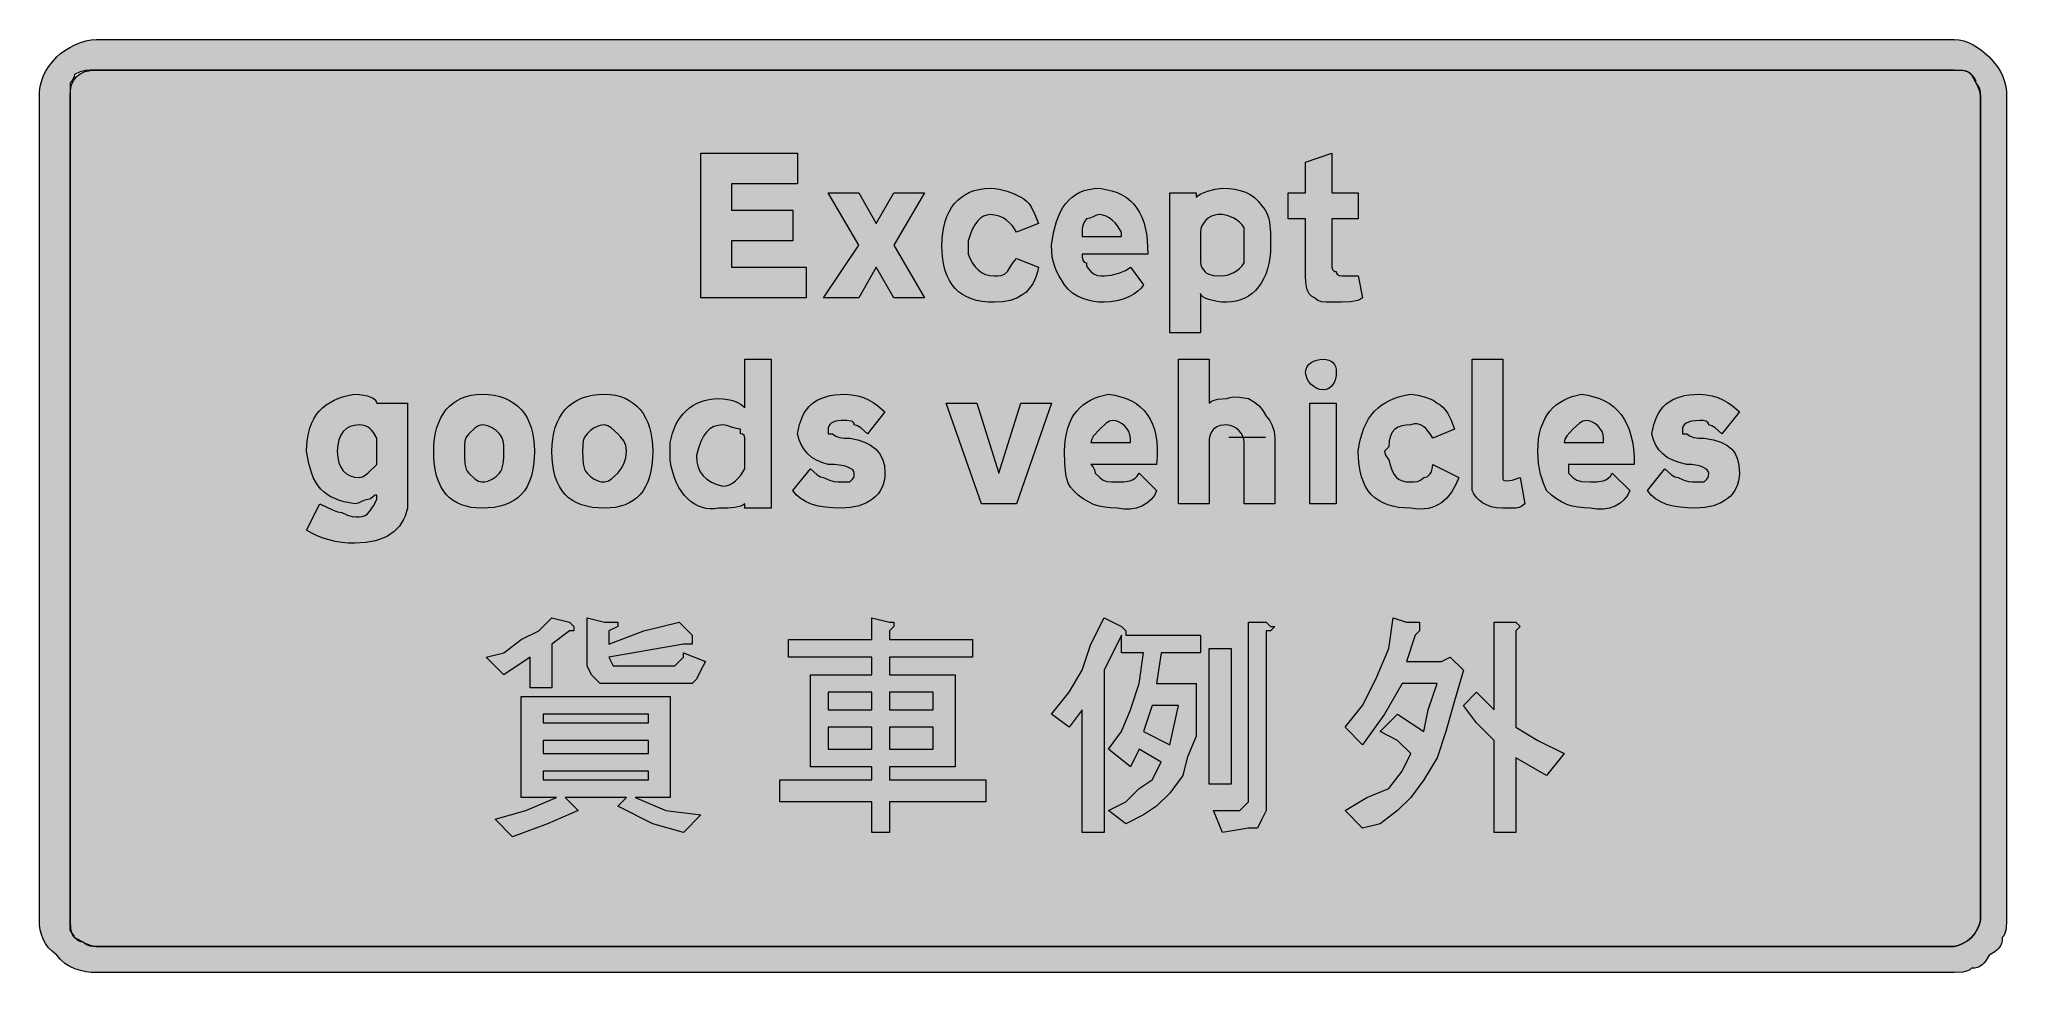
# Model space of a CAD drawing. Header units: metres. Extents: x 13 to 552, y 8 to 264.
import ezdxf

# ---------------------------------------------------------------- set-up
doc = ezdxf.new("R2010")
doc.units = ezdxf.units.M
for name, color, linetype, true_color in [('FILL_BLACK_000000', 7, 'Continuous', 0x000000), ('FILL_WHITE_FFFFFF', 7, 'Continuous', 0xffffff), ('STROKE_BLACK_000000', 7, 'Continuous', 0x000000)]:
    doc.layers.add(name, color=color, linetype=linetype, true_color=true_color)

msp = doc.modelspace()

# ---------------------------------------------------------------- hatches: boundary and pattern name
at = {"layer": 'FILL_BLACK_000000', "true_color": 0x000000}
h = msp.add_hatch(color=7, dxfattribs=at)
h.dxf.hatch_style = 1
h.paths.add_polyline_path([(540.55, 263.11), (541.86, 262.63), (543.12, 262.02), (544.33, 261.29), (545.46, 260.48), (547.47, 258.72), (548.71, 257.37), (549.74, 256.02), (550.57, 254.67), (551.22, 253.32), (551.7, 251.97), (552.03, 250.62), (552.21, 249.27), (552.27, 247.92), (552.27, 22.32), (552.12, 19.92), (551.76, 18.61), (551.47, 18.02), (551.07, 17.52), (551.01, 16.67), (550.85, 15.93), (550.56, 15.26), (550.17, 14.67), (549.66, 14.13), (549.05, 13.64), (547.47, 12.72), (546.55, 11.14), (546.06, 10.53), (545.52, 10.02), (544.93, 9.63), (544.26, 9.34), (543.52, 9.18), (542.67, 9.12), (542.17, 8.72), (541.58, 8.43), (540.27, 8.07), (537.87, 7.92), (29.07, 7.92), (27.67, 7.98), (26.2, 8.16), (24.7, 8.49), (23.22, 8.97), (21.79, 9.62), (20.46, 10.45), (19.28, 11.48), (18.27, 12.72), (17.03, 13.67), (16, 14.73), (15.17, 15.86), (14.52, 17.07), (14.04, 18.33), (13.71, 19.64), (13.53, 20.97), (13.47, 22.32), (13.47, 247.92), (13.53, 249.27), (13.71, 250.62), (14.04, 251.97), (14.52, 253.32), (15.17, 254.67), (16, 256.02), (17.03, 257.37), (18.27, 258.72), (19.28, 259.62), (20.46, 260.48), (21.79, 261.29), (23.22, 262.02), (24.7, 262.63), (26.2, 263.11), (27.67, 263.41), (29.07, 263.52), (537.87, 263.52), (539.22, 263.41), (540.55, 263.11)])
h.paths.add_polyline_path([(27.46, 255.1), (26.07, 254.97), (24.68, 254.61), (23.07, 253.92), (22.88, 253.04), (22.47, 252.27), (21.87, 251.52), (21.87, 247.92), (21.87, 22.32), (22.02, 19.92), (22.38, 18.61), (22.67, 18.02), (23.07, 17.52), (23.95, 16.83), (24.72, 16.47), (25.47, 16.32), (26.37, 15.63), (27.27, 15.27), (28.17, 15.14), (29.07, 15.12), (537.87, 15.12), (538.96, 15.33), (540.27, 15.87), (541.58, 16.64), (542.67, 17.52), (543.55, 18.61), (544.32, 19.92), (544.86, 21.23), (545.07, 22.32), (545.07, 247.92), (545.02, 248.77), (544.86, 249.53), (544.32, 250.92), (542.67, 253.92), (542.17, 254.32), (541.58, 254.61), (540.27, 254.97), (537.87, 255.12), (29.07, 255.12), (27.46, 255.1)], flags=16)
h = msp.add_hatch(color=7, dxfattribs=at)
h.dxf.hatch_style = 1
h.paths.add_polyline_path([(203.07, 201.12), (223.47, 201.12), (223.47, 192.72), (194.67, 192.72), (194.67, 232.32), (221.07, 232.32), (221.07, 223.92), (203.07, 223.92), (203.07, 216.72), (219.87, 216.72), (219.87, 208.32), (203.07, 208.32), (203.07, 201.12)])
h = msp.add_hatch(color=7, dxfattribs=at)
h.dxf.hatch_style = 1
h.paths.add_polyline_path([(374.67, 221.52), (374.67, 214.32), (367.47, 214.32), (367.47, 201.12), (367.62, 200.52), (367.98, 200.11), (368.27, 199.97), (368.67, 199.92), (368.72, 199.52), (368.88, 199.23), (369.42, 198.87), (370.19, 198.74), (371.07, 198.72), (372.27, 198.72), (374.67, 198.72), (375.87, 192.72), (375.31, 192.32), (374.56, 192.03), (372.57, 191.67), (370.13, 191.54), (367.47, 191.52), (365.88, 191.54), (364.62, 191.67), (363.59, 192.03), (362.67, 192.72), (361.88, 193.22), (361.28, 193.83), (360.86, 194.51), (360.57, 195.27), (360.31, 196.94), (360.27, 198.72), (360.27, 214.32), (355.47, 214.32), (355.47, 221.52), (360.27, 221.52), (360.27, 229.92), (367.47, 232.32), (367.47, 221.52), (374.67, 221.52)])
h = msp.add_hatch(color=7, dxfattribs=at)
h.dxf.hatch_style = 1
h.paths.add_polyline_path([(255.87, 221.52), (247.47, 207.12), (255.87, 192.72), (247.47, 192.72), (242.67, 201.12), (237.87, 192.72), (228.27, 192.72), (237.87, 207.12), (229.47, 221.52), (237.87, 221.52), (242.67, 213.12), (247.47, 221.52), (255.87, 221.52)])
h = msp.add_hatch(color=7, dxfattribs=at)
h.dxf.hatch_style = 1
h.paths.add_polyline_path([(275.17, 222.67), (276.36, 222.51), (278.52, 221.97), (280.45, 221.2), (282.27, 220.32), (283.12, 219.81), (283.86, 219.19), (284.53, 218.46), (285.12, 217.62), (286.15, 215.59), (287.07, 213.12), (281.07, 210.72), (280.56, 211.62), (279.95, 212.48), (279.21, 213.29), (278.37, 214.02), (277.41, 214.63), (276.35, 215.11), (275.16, 215.41), (273.87, 215.52), (272.97, 215.41), (272.09, 215.07), (271.23, 214.51), (270.42, 213.72), (269.66, 212.71), (268.98, 211.47), (268.37, 210.01), (267.87, 208.32), (267.87, 207.12), (267.87, 204.72), (268.38, 203.43), (269, 202.26), (269.73, 201.24), (270.57, 200.37), (271.53, 199.67), (272.6, 199.15), (273.78, 198.83), (275.07, 198.72), (275.97, 198.74), (276.87, 198.87), (277.77, 199.23), (278.67, 199.92), (279.42, 201.27), (280.19, 202.45), (281.07, 203.52), (287.07, 201.12), (286.8, 199.83), (286.46, 198.64), (286.03, 197.56), (285.53, 196.58), (284.96, 195.7), (284.33, 194.92), (283.63, 194.23), (282.87, 193.62), (281.19, 192.66), (279.31, 192.01), (277.26, 191.64), (275.07, 191.52), (273.33, 191.58), (271.7, 191.75), (270.18, 192.03), (268.77, 192.44), (267.48, 192.96), (266.3, 193.61), (265.23, 194.38), (264.27, 195.27), (263.43, 196.29), (262.7, 197.44), (262.08, 198.72), (261.57, 200.13), (261.18, 201.67), (260.9, 203.35), (260.73, 205.17), (260.67, 207.12), (260.73, 208.88), (260.89, 210.55), (261.17, 212.12), (261.55, 213.61), (262.04, 214.99), (262.63, 216.27), (263.33, 217.45), (264.12, 218.52), (265.01, 219.48), (266, 220.32), (267.09, 221.04), (268.26, 221.63), (269.53, 222.1), (270.89, 222.44), (272.34, 222.65), (273.87, 222.72), (275.17, 222.67)])
h = msp.add_hatch(color=7, dxfattribs=at)
h.dxf.hatch_style = 1
h.paths.add_polyline_path([(299.09, 203.84), (299.22, 203.07), (299.58, 202.53), (299.87, 202.37), (300.27, 202.32), (300.29, 201.61), (300.42, 201.12), (300.78, 200.63), (301.47, 199.92), (302.37, 199.23), (303.27, 198.87), (304.17, 198.74), (305.07, 198.72), (307.04, 198.93), (309.12, 199.47), (310.98, 200.24), (311.71, 200.67), (312.27, 201.12), (315.87, 196.32), (315.26, 195.42), (314.35, 194.56), (313.19, 193.75), (311.82, 193.02), (310.28, 192.41), (308.61, 191.93), (306.86, 191.63), (305.07, 191.52), (303.67, 191.58), (302.2, 191.76), (300.7, 192.09), (299.22, 192.57), (297.79, 193.22), (296.46, 194.05), (295.28, 195.08), (294.27, 196.32), (292.7, 198.85), (292.08, 200.05), (291.57, 201.27), (291.18, 202.54), (290.9, 203.91), (290.73, 205.43), (290.67, 207.12), (291.24, 210.55), (292.06, 213.61), (292.57, 214.99), (293.16, 216.27), (293.82, 217.45), (294.57, 218.52), (295.4, 219.48), (296.32, 220.32), (297.33, 221.04), (298.43, 221.63), (299.64, 222.1), (300.94, 222.44), (302.35, 222.65), (303.87, 222.72), (305.6, 222.44), (307.19, 222.04), (308.65, 221.54), (309.98, 220.92), (311.19, 220.19), (312.27, 219.34), (313.23, 218.39), (314.07, 217.32), (314.8, 216.14), (315.42, 214.84), (315.94, 213.44), (316.36, 211.92), (316.67, 210.29), (316.9, 208.54), (317.07, 204.72), (299.07, 204.72), (299.09, 203.84)])
h.paths.add_polyline_path([(309.87, 210.72), (308.76, 212.48), (308.08, 213.29), (307.32, 214.02), (306.51, 214.63), (305.65, 215.11), (304.77, 215.41), (303.87, 215.52), (302.97, 215.33), (302.07, 214.92), (301.17, 214.51), (300.27, 214.32), (299.58, 213.42), (299.22, 212.52), (299.09, 211.62), (299.07, 210.72), (299.07, 209.52), (309.87, 209.52), (309.87, 210.72)], flags=16)
h = msp.add_hatch(color=7, dxfattribs=at)
h.dxf.hatch_style = 1
h.paths.add_polyline_path([(350.45, 203.69), (350.18, 202.12), (349.81, 200.63), (349.34, 199.25), (348.77, 197.97), (348.11, 196.79), (347.37, 195.72), (346.54, 194.76), (345.63, 193.92), (344.64, 193.2), (343.58, 192.61), (342.45, 192.14), (341.25, 191.8), (339.99, 191.59), (338.67, 191.52), (337.33, 191.57), (336.03, 191.73), (333.72, 192.27), (332.8, 192.63), (332.09, 193.04), (331.63, 193.47), (331.47, 193.92), (331.47, 183.12), (323.07, 183.12), (323.07, 221.52), (330.27, 221.52), (330.27, 220.32), (330.83, 220.77), (331.56, 221.2), (333.42, 221.97), (335.5, 222.51), (337.47, 222.72), (339.21, 222.66), (340.85, 222.48), (342.36, 222.15), (343.77, 221.67), (345.06, 221.02), (346.25, 220.19), (347.31, 219.16), (348.27, 217.92), (349.06, 216.96), (349.66, 215.89), (350.08, 214.71), (350.37, 213.42), (350.63, 210.49), (350.67, 207.12), (350.61, 205.36), (350.45, 203.69)])
h.paths.add_polyline_path([(340.47, 199.62), (341.36, 200.13), (342.2, 200.74), (342.92, 201.48), (343.47, 202.32), (343.47, 203.52), (343.47, 204.72), (343.47, 210.72), (343.47, 211.92), (342.92, 212.76), (342.2, 213.49), (341.36, 214.11), (340.47, 214.62), (338.75, 215.29), (337.47, 215.52), (336.27, 215.52), (335.37, 215.41), (334.51, 215.11), (333.7, 214.63), (332.97, 214.02), (332.36, 213.29), (331.88, 212.48), (331.58, 211.62), (331.47, 210.72), (331.47, 203.52), (331.49, 202.62), (331.62, 201.72), (331.98, 200.82), (332.67, 199.92), (333.17, 199.52), (333.76, 199.23), (335.07, 198.87), (337.47, 198.72), (338.75, 198.94), (340.47, 199.62)], flags=16)
h = msp.add_hatch(color=7, dxfattribs=at)
h.dxf.hatch_style = 1
h.paths.add_polyline_path([(213.87, 175.92), (213.87, 135.12), (206.67, 135.12), (206.67, 136.32), (206.16, 135.92), (205.55, 135.63), (203.97, 135.27), (201.95, 135.14), (199.47, 135.12), (198.35, 134.97), (197.23, 134.95), (196.13, 135.07), (195.05, 135.33), (193.99, 135.72), (192.97, 136.24), (192, 136.89), (191.07, 137.67), (190.2, 138.58), (189.39, 139.61), (188.65, 140.76), (188, 142.04), (187.42, 143.43), (186.94, 144.95), (186.55, 146.58), (186.27, 148.32), (186.27, 149.52), (186.27, 151.92), (186.27, 153.12), (186.89, 155.7), (187.83, 158.03), (188.41, 159.09), (189.08, 160.08), (189.81, 160.99), (190.62, 161.82), (191.5, 162.56), (192.45, 163.22), (193.46, 163.79), (194.54, 164.26), (195.68, 164.63), (196.88, 164.9), (198.15, 165.06), (199.47, 165.12), (200.76, 165.08), (202.62, 164.82), (203.65, 164.53), (204.7, 164.11), (205.72, 163.51), (206.67, 162.72), (206.67, 175.92), (213.87, 175.92)])
h.paths.add_polyline_path([(206.67, 154.32), (206.62, 154.72), (206.48, 155.01), (206.07, 155.37), (205.47, 155.52), (205.47, 156.72), (204.38, 156.91), (203.07, 157.32), (201.76, 157.73), (200.67, 157.92), (199.38, 157.81), (198.2, 157.45), (197.13, 156.84), (196.17, 155.97), (195.33, 154.81), (194.6, 153.36), (193.98, 151.6), (193.47, 149.52), (193.58, 147.83), (193.92, 146.35), (194.48, 145.07), (195.27, 143.97), (196.28, 143.04), (197.52, 142.26), (198.98, 141.63), (200.67, 141.12), (201.57, 141.23), (202.45, 141.53), (203.31, 142.01), (204.12, 142.62), (204.88, 143.35), (205.56, 144.16), (206.67, 145.92), (206.67, 151.92), (206.67, 154.32)], flags=16)
h = msp.add_hatch(color=7, dxfattribs=at)
h.dxf.hatch_style = 1
h.paths.add_polyline_path([(343.36, 154.02), (343.06, 154.88), (342.58, 155.69), (341.97, 156.42), (341.24, 157.03), (340.43, 157.51), (339.57, 157.81), (338.67, 157.92), (337.77, 157.9), (336.87, 157.77), (335.97, 157.41), (335.07, 156.72), (334.38, 155.82), (334.02, 154.92), (333.89, 154.02), (333.87, 153.12), (333.87, 136.32), (325.47, 136.32), (325.47, 175.92), (333.87, 175.92), (333.87, 163.92), (334.37, 164.32), (334.96, 164.61), (336.27, 164.97), (338.67, 165.12), (339.57, 165.46), (340.45, 165.63), (342.12, 165.57), (344.67, 165.12), (346.26, 164.2), (347.52, 163.17), (348.55, 161.91), (349.47, 160.32), (350.35, 159.21), (351.12, 157.77), (351.66, 156.1), (351.87, 154.32), (351.87, 136.32), (343.47, 136.32), (343.47, 153.12), (343.36, 154.02)])
h = msp.add_hatch(color=7, dxfattribs=at)
h.dxf.hatch_style = 1
h.paths.add_polyline_path([(368.61, 171.42), (368.45, 170.56), (368.16, 169.75), (367.77, 169.02), (367.26, 168.41), (366.65, 167.93), (365.91, 167.63), (365.07, 167.52), (364.17, 167.63), (363.31, 167.93), (362.5, 168.41), (361.77, 169.02), (361.16, 169.75), (360.68, 170.56), (360.38, 171.42), (360.27, 172.32), (360.38, 173.16), (360.68, 173.89), (361.16, 174.51), (361.77, 175.02), (362.5, 175.41), (363.31, 175.69), (364.17, 175.86), (365.07, 175.92), (365.91, 175.86), (366.65, 175.69), (367.26, 175.41), (367.77, 175.02), (368.16, 174.51), (368.45, 173.89), (368.61, 173.16), (368.67, 172.32), (368.61, 171.42)])
h = msp.add_hatch(color=7, dxfattribs=at)
h.dxf.hatch_style = 1
h.paths.add_polyline_path([(414.27, 144.72), (414.27, 143.52), (414.33, 143.13), (414.51, 142.84), (414.84, 142.68), (415.32, 142.62), (416.8, 142.84), (419.07, 143.52), (420.27, 136.32), (419.52, 135.72), (418.75, 135.31), (417.87, 135.12), (414.27, 135.12), (412.58, 135.23), (411.1, 135.53), (409.82, 136.01), (408.72, 136.62), (407.79, 137.35), (407.01, 138.16), (406.38, 139.02), (405.87, 139.92), (405.87, 141.12), (405.87, 142.32), (405.87, 175.92), (414.27, 175.92), (414.27, 144.72)])
h = msp.add_hatch(color=7, dxfattribs=at)
h.dxf.hatch_style = 1
h.paths.add_polyline_path([(113.22, 132.01), (112.7, 131.09), (112.09, 130.23), (111.4, 129.45), (110.63, 128.72), (109.77, 128.07), (108.83, 127.49), (107.8, 126.98), (105.5, 126.18), (102.85, 125.69), (99.87, 125.52), (98.07, 125.58), (96.29, 125.74), (94.53, 126.03), (92.82, 126.42), (91.16, 126.93), (89.58, 127.54), (88.07, 128.28), (86.67, 129.12), (90.27, 136.32), (93.72, 134.67), (95.16, 134.13), (96.27, 133.92), (97.86, 133.23), (99.12, 132.87), (100.15, 132.74), (101.07, 132.72), (101.92, 132.83), (102.66, 133.13), (103.33, 133.61), (103.92, 134.22), (104.95, 135.76), (105.87, 137.52), (105.87, 138.72), (105.47, 138.67), (105.16, 138.53), (104.67, 138.12), (104.18, 137.71), (103.87, 137.57), (103.47, 137.52), (102.57, 137.33), (101.67, 136.92), (100.77, 136.51), (99.87, 136.32), (96.94, 136.89), (95.64, 137.27), (94.43, 137.73), (93.33, 138.26), (92.32, 138.87), (91.4, 139.57), (90.57, 140.37), (89.82, 141.26), (89.16, 142.26), (88.57, 143.37), (88.06, 144.59), (87.24, 147.39), (86.67, 150.72), (86.73, 152.46), (86.89, 154.1), (87.17, 155.62), (87.55, 157.04), (88.04, 158.35), (88.63, 159.56), (89.33, 160.66), (90.12, 161.67), (91.01, 162.58), (92, 163.39), (93.09, 164.1), (94.26, 164.73), (95.53, 165.26), (96.89, 165.7), (98.34, 166.05), (99.87, 166.32), (101.16, 166.27), (102.33, 166.11), (103.35, 165.88), (104.22, 165.57), (104.92, 165.21), (105.44, 164.8), (105.76, 164.37), (105.87, 163.92), (114.27, 163.92), (114.27, 135.12), (113.65, 132.98), (113.22, 132.01)])
h.paths.add_polyline_path([(104.46, 156.51), (103.92, 157.02), (103.33, 157.41), (102.66, 157.69), (101.92, 157.86), (101.07, 157.92), (99.78, 157.81), (98.61, 157.47), (97.59, 156.91), (96.72, 156.12), (96.02, 155.11), (95.5, 153.87), (95.18, 152.41), (95.07, 150.72), (95.18, 149.03), (95.5, 147.57), (96.02, 146.33), (96.72, 145.32), (97.59, 144.53), (98.61, 143.97), (99.78, 143.63), (101.07, 143.52), (101.95, 143.71), (102.72, 144.12), (103.47, 144.72), (105.87, 147.12), (105.87, 154.32), (104.95, 155.89), (104.46, 156.51)], flags=16)
h = msp.add_hatch(color=7, dxfattribs=at)
h.dxf.hatch_style = 1
h.paths.add_polyline_path([(148.85, 146.95), (148.56, 145.27), (148.17, 143.73), (147.66, 142.32), (147.05, 141.04), (146.31, 139.89), (145.47, 138.87), (144.51, 137.98), (143.45, 137.21), (142.26, 136.56), (140.97, 136.04), (139.56, 135.63), (138.05, 135.35), (136.41, 135.18), (134.67, 135.12), (133.14, 135.18), (131.69, 135.35), (130.33, 135.63), (129.06, 136.04), (127.89, 136.56), (126.8, 137.21), (125.81, 137.98), (124.92, 138.87), (124.13, 139.89), (123.43, 141.04), (122.84, 142.32), (122.35, 143.73), (121.97, 145.27), (121.69, 146.95), (121.53, 148.77), (121.47, 150.72), (121.53, 152.48), (121.69, 154.15), (121.97, 155.72), (122.35, 157.21), (122.84, 158.59), (123.43, 159.87), (124.13, 161.05), (124.92, 162.12), (125.81, 163.08), (126.8, 163.92), (127.89, 164.64), (129.06, 165.23), (130.33, 165.7), (131.69, 166.04), (133.14, 166.25), (134.67, 166.32), (136.41, 166.25), (138.05, 166.04), (139.56, 165.7), (140.97, 165.23), (142.26, 164.64), (143.45, 163.92), (144.51, 163.08), (145.47, 162.12), (146.31, 161.05), (147.05, 159.87), (147.66, 158.59), (148.17, 157.21), (148.56, 155.72), (148.85, 154.15), (149.01, 152.48), (149.07, 150.72), (149.01, 148.77), (148.85, 146.95)])
h.paths.add_polyline_path([(140.52, 153.57), (140.16, 154.6), (139.47, 155.52), (138.55, 156.4), (137.52, 157.17), (136.26, 157.71), (135.52, 157.87), (134.67, 157.92), (133.77, 157.71), (132.87, 157.17), (131.07, 155.52), (130.38, 154.6), (130.02, 153.57), (129.89, 152.31), (129.87, 150.72), (129.89, 148.94), (130.02, 147.27), (130.38, 145.83), (130.67, 145.22), (131.07, 144.72), (132.87, 143.07), (133.77, 142.53), (134.67, 142.32), (135.52, 142.37), (136.26, 142.53), (137.52, 143.07), (138.55, 143.84), (139.47, 144.72), (139.87, 145.22), (140.16, 145.83), (140.52, 147.27), (140.65, 148.94), (140.67, 150.72), (140.65, 152.31), (140.52, 153.57)], flags=16)
h = msp.add_hatch(color=7, dxfattribs=at)
h.dxf.hatch_style = 1
h.paths.add_polyline_path([(181.25, 146.95), (180.97, 145.27), (180.59, 143.73), (180.1, 142.32), (179.51, 141.04), (178.81, 139.89), (178.02, 138.87), (177.13, 137.98), (176.14, 137.21), (175.05, 136.56), (173.88, 136.04), (172.61, 135.63), (171.25, 135.35), (169.8, 135.18), (168.27, 135.12), (166.53, 135.18), (164.9, 135.35), (163.38, 135.63), (161.97, 136.04), (160.68, 136.56), (159.5, 137.21), (158.43, 137.98), (157.47, 138.87), (156.63, 139.89), (155.89, 141.04), (155.28, 142.32), (154.77, 143.73), (154.38, 145.27), (154.09, 146.95), (153.93, 148.77), (153.87, 150.72), (153.93, 152.48), (154.09, 154.15), (154.38, 155.72), (154.77, 157.21), (155.28, 158.59), (155.89, 159.87), (156.63, 161.05), (157.47, 162.12), (158.43, 163.08), (159.5, 163.92), (160.68, 164.64), (161.97, 165.23), (163.38, 165.7), (164.9, 166.04), (166.53, 166.25), (168.27, 166.32), (169.8, 166.25), (171.25, 166.04), (172.61, 165.7), (173.88, 165.23), (175.05, 164.64), (176.14, 163.92), (177.13, 163.08), (178.02, 162.12), (178.81, 161.05), (179.51, 159.87), (180.1, 158.59), (180.59, 157.21), (180.97, 155.72), (181.25, 154.15), (181.41, 152.48), (181.47, 150.72), (181.41, 148.77), (181.25, 146.95)])
h.paths.add_polyline_path([(174.06, 152.31), (173.52, 153.57), (172.75, 154.6), (171.87, 155.52), (170.07, 157.17), (169.17, 157.71), (168.27, 157.92), (167.42, 157.87), (166.68, 157.71), (165.42, 157.17), (164.39, 156.4), (163.47, 155.52), (162.78, 154.6), (162.42, 153.57), (162.29, 152.31), (162.27, 150.72), (162.29, 148.94), (162.42, 147.27), (162.78, 145.83), (163.07, 145.22), (163.47, 144.72), (164.39, 143.84), (165.42, 143.07), (166.68, 142.53), (167.42, 142.37), (168.27, 142.32), (169.17, 142.53), (170.07, 143.07), (171.87, 144.72), (172.75, 145.83), (173.52, 147.27), (174.06, 148.94), (174.27, 150.72), (174.22, 151.57), (174.06, 152.31)], flags=16)
h = msp.add_hatch(color=7, dxfattribs=at)
h.dxf.hatch_style = 1
h.paths.add_polyline_path([(245.01, 143.62), (244.85, 142.58), (244.58, 141.61), (244.21, 140.69), (243.74, 139.83), (243.17, 139.05), (242.51, 138.32), (241.77, 137.67), (240.94, 137.09), (240.03, 136.58), (237.98, 135.78), (235.65, 135.29), (233.07, 135.12), (230.88, 135.18), (228.81, 135.36), (226.89, 135.69), (225.12, 136.17), (223.52, 136.82), (222.1, 137.65), (220.88, 138.68), (219.87, 139.92), (224.67, 145.92), (226.47, 144.27), (227.37, 143.73), (228.27, 143.52), (229.86, 142.83), (231.12, 142.47), (232.15, 142.34), (233.07, 142.32), (235.47, 142.32), (236.16, 143.03), (236.52, 143.52), (236.65, 144.01), (236.67, 144.72), (236.56, 145.17), (236.22, 145.6), (235.66, 146.01), (234.87, 146.37), (233.86, 146.68), (232.62, 146.91), (231.16, 147.07), (229.47, 147.12), (227.78, 147.63), (226.3, 148.26), (225.02, 149.04), (223.92, 149.97), (222.99, 151.07), (222.21, 152.35), (221.58, 153.83), (221.07, 155.52), (221.64, 158.05), (222.46, 160.24), (222.97, 161.22), (223.56, 162.1), (224.22, 162.9), (224.97, 163.62), (225.8, 164.25), (226.72, 164.8), (227.73, 165.27), (228.83, 165.64), (230.04, 165.94), (231.34, 166.15), (234.27, 166.32), (236.01, 166.21), (237.65, 165.91), (239.16, 165.43), (240.57, 164.82), (241.86, 164.09), (243.05, 163.28), (245.07, 161.52), (240.27, 155.52), (238.47, 157.17), (237.57, 157.71), (236.67, 157.92), (236.61, 158.32), (236.45, 158.61), (236.16, 158.83), (235.77, 158.97), (234.65, 159.1), (233.07, 159.12), (232.23, 159.07), (231.5, 158.91), (230.88, 158.68), (230.37, 158.37), (229.98, 158.01), (229.7, 157.6), (229.53, 157.17), (229.47, 156.72), (229.47, 155.52), (230.67, 155.52), (231.59, 154.83), (232.62, 154.47), (233.88, 154.34), (235.47, 154.32), (237.61, 153.81), (239.5, 153.16), (241.14, 152.34), (242.52, 151.32), (243.61, 150.08), (244.41, 148.58), (244.9, 146.81), (245.07, 144.72), (245.01, 143.62)])
h = msp.add_hatch(color=7, dxfattribs=at)
h.dxf.hatch_style = 1
h.paths.add_polyline_path([(261.87, 163.92), (270.27, 163.92), (276.27, 144.72), (282.27, 163.92), (290.67, 163.92), (281.07, 136.32), (276.27, 136.32), (271.47, 136.32), (261.87, 163.92)])
h = msp.add_hatch(color=7, dxfattribs=at)
h.dxf.hatch_style = 1
h.paths.add_polyline_path([(302.07, 146.37), (302.48, 145.6), (302.67, 144.72), (303.87, 143.52), (304.79, 142.83), (305.82, 142.47), (307.08, 142.34), (308.67, 142.32), (310.45, 142.36), (312.12, 142.62), (312.88, 142.91), (313.56, 143.33), (314.17, 143.93), (314.67, 144.72), (319.47, 139.92), (318.86, 138.63), (317.95, 137.48), (316.79, 136.5), (315.42, 135.72), (313.88, 135.16), (312.21, 134.86), (310.46, 134.83), (308.67, 135.12), (306.92, 135.18), (305.28, 135.36), (303.71, 135.69), (302.22, 136.17), (300.78, 136.82), (299.39, 137.65), (298.02, 138.68), (296.67, 139.92), (295.88, 140.88), (295.28, 141.94), (294.86, 143.13), (294.57, 144.42), (294.31, 147.34), (294.27, 150.72), (294.33, 152.46), (294.49, 154.1), (294.76, 155.62), (295.13, 157.04), (295.6, 158.35), (296.17, 159.56), (296.83, 160.66), (297.57, 161.67), (298.4, 162.58), (299.31, 163.39), (300.3, 164.1), (301.36, 164.73), (302.49, 165.26), (303.69, 165.7), (306.27, 166.32), (308.01, 166.04), (309.64, 165.64), (311.16, 165.13), (312.55, 164.5), (313.83, 163.75), (314.98, 162.88), (316.01, 161.89), (316.92, 160.77), (317.7, 159.53), (318.35, 158.15), (318.87, 156.65), (319.26, 155.01), (319.52, 153.25), (319.64, 151.34), (319.62, 149.3), (319.47, 147.12), (301.47, 147.12), (302.07, 146.37)])
h.paths.add_polyline_path([(312.27, 154.32), (312.16, 155.22), (311.86, 156.08), (311.38, 156.89), (310.77, 157.62), (310.04, 158.23), (309.23, 158.71), (308.37, 159.01), (307.47, 159.12), (306.57, 158.91), (305.67, 158.37), (303.87, 156.72), (302.22, 154.92), (301.68, 154.02), (301.47, 153.12), (312.27, 153.12), (312.27, 154.32)], flags=16)
h = msp.add_hatch(color=7, dxfattribs=at)
h.dxf.hatch_style = 1
h.paths.add_polyline_path([(361.47, 136.32), (361.47, 163.92), (368.67, 163.92), (368.67, 136.32), (361.47, 136.32)])
h = msp.add_hatch(color=7, dxfattribs=at)
h.dxf.hatch_style = 1
h.paths.add_polyline_path([(391.04, 166.11), (393.12, 165.57), (394.98, 164.8), (395.71, 164.37), (396.27, 163.92), (397.12, 163.41), (397.86, 162.79), (398.53, 162.06), (399.12, 161.22), (400.15, 159.19), (401.07, 156.72), (395.07, 154.32), (394.57, 155.21), (393.96, 156.06), (393.28, 156.83), (392.52, 157.47), (391.71, 157.94), (390.85, 158.2), (389.97, 158.21), (389.07, 157.92), (387.78, 157.86), (386.61, 157.66), (385.59, 157.29), (384.72, 156.72), (384.02, 155.93), (383.5, 154.88), (383.18, 153.56), (383.07, 151.92), (381.87, 150.72), (382.06, 149.84), (382.47, 149.07), (383.07, 148.32), (383.52, 146.68), (384.01, 145.36), (384.55, 144.31), (385.17, 143.52), (385.91, 142.95), (386.78, 142.58), (387.83, 142.38), (389.07, 142.32), (389.97, 142.34), (390.87, 142.47), (391.77, 142.83), (392.67, 143.52), (393.12, 143.58), (393.55, 143.74), (393.96, 144.03), (394.32, 144.42), (394.63, 144.93), (394.86, 145.54), (395.02, 146.28), (395.07, 147.12), (402.27, 143.52), (401.31, 141.39), (400.21, 139.51), (398.94, 137.91), (397.47, 136.62), (396.65, 136.1), (395.78, 135.67), (394.84, 135.33), (393.83, 135.08), (392.76, 134.94), (391.61, 134.89), (390.38, 134.95), (389.07, 135.12), (387.33, 135.18), (385.7, 135.35), (384.18, 135.63), (382.77, 136.04), (381.48, 136.56), (380.3, 137.21), (379.23, 137.98), (378.27, 138.87), (377.43, 139.89), (376.7, 141.04), (376.08, 142.32), (375.57, 143.73), (375.18, 145.27), (374.9, 146.95), (374.73, 148.77), (374.67, 150.72), (374.94, 152.46), (375.29, 154.1), (375.72, 155.62), (376.25, 157.04), (376.85, 158.35), (377.54, 159.56), (378.31, 160.66), (379.17, 161.67), (380.11, 162.58), (381.14, 163.39), (382.25, 164.1), (383.45, 164.73), (384.72, 165.26), (386.09, 165.7), (387.54, 166.05), (389.07, 166.32), (391.04, 166.11)])
h = msp.add_hatch(color=7, dxfattribs=at)
h.dxf.hatch_style = 1
h.paths.add_polyline_path([(432.27, 144.72), (433.47, 143.52), (433.97, 143.12), (434.56, 142.83), (435.87, 142.47), (438.27, 142.32), (440.05, 142.36), (441.72, 142.62), (442.48, 142.91), (443.16, 143.33), (443.77, 143.93), (444.27, 144.72), (449.07, 139.92), (448.46, 138.63), (447.55, 137.48), (446.39, 136.5), (445.02, 135.72), (443.48, 135.16), (441.81, 134.86), (440.06, 134.83), (438.27, 135.12), (436.52, 135.18), (434.88, 135.36), (433.31, 135.69), (431.82, 136.17), (430.38, 136.82), (428.99, 137.65), (427.62, 138.68), (426.27, 139.92), (425.39, 141.94), (424.62, 144.42), (424.08, 147.34), (423.92, 148.98), (423.87, 150.72), (423.93, 152.46), (424.09, 154.1), (424.36, 155.62), (424.73, 157.04), (425.2, 158.35), (425.77, 159.56), (426.43, 160.66), (427.17, 161.67), (428, 162.58), (428.91, 163.39), (429.9, 164.1), (430.96, 164.73), (432.09, 165.26), (433.29, 165.7), (435.87, 166.32), (437.61, 166.04), (439.25, 165.64), (440.76, 165.13), (442.17, 164.5), (443.46, 163.75), (444.65, 162.88), (445.71, 161.89), (446.67, 160.77), (447.51, 159.53), (448.25, 158.15), (448.86, 156.65), (449.37, 155.01), (449.76, 153.25), (450.05, 151.34), (450.21, 149.3), (450.27, 147.12), (432.27, 147.12), (432.27, 144.72)])
h.paths.add_polyline_path([(441.87, 154.32), (441.76, 155.22), (441.46, 156.08), (440.98, 156.89), (440.37, 157.62), (439.64, 158.23), (438.83, 158.71), (437.97, 159.01), (437.07, 159.12), (436.17, 158.91), (435.27, 158.37), (433.47, 156.72), (431.82, 154.92), (431.28, 154.02), (431.07, 153.12), (441.87, 153.12), (441.87, 154.32)], flags=16)
h = msp.add_hatch(color=7, dxfattribs=at)
h.dxf.hatch_style = 1
h.paths.add_polyline_path([(479.01, 143.62), (478.85, 142.58), (478.58, 141.61), (478.21, 140.69), (477.74, 139.83), (477.17, 139.05), (476.51, 138.32), (475.77, 137.67), (474.94, 137.09), (474.03, 136.58), (471.98, 135.78), (469.65, 135.29), (467.07, 135.12), (464.88, 135.18), (462.81, 135.36), (460.89, 135.69), (459.12, 136.17), (457.52, 136.82), (456.1, 137.65), (454.88, 138.68), (453.87, 139.92), (458.67, 145.92), (460.47, 144.27), (461.37, 143.73), (462.27, 143.52), (463.86, 142.83), (465.12, 142.47), (466.15, 142.34), (467.07, 142.32), (469.47, 142.32), (470.16, 143.03), (470.52, 143.52), (470.65, 144.01), (470.67, 144.72), (470.56, 145.17), (470.24, 145.6), (469.72, 146.01), (469.02, 146.37), (468.15, 146.68), (467.13, 146.91), (465.96, 147.07), (464.67, 147.12), (462.58, 147.63), (460.81, 148.26), (459.31, 149.04), (458.07, 149.97), (457.05, 151.07), (456.23, 152.35), (455.58, 153.83), (455.07, 155.52), (455.64, 158.05), (456.46, 160.24), (456.97, 161.22), (457.56, 162.1), (458.22, 162.9), (458.97, 163.62), (459.8, 164.25), (460.72, 164.8), (461.73, 165.27), (462.83, 165.64), (464.04, 165.94), (465.34, 166.15), (468.27, 166.32), (470.01, 166.21), (471.65, 165.91), (473.16, 165.43), (474.57, 164.82), (475.86, 164.09), (477.05, 163.28), (479.07, 161.52), (474.27, 155.52), (472.47, 157.17), (471.57, 157.71), (470.67, 157.92), (470.62, 158.32), (470.46, 158.61), (469.92, 158.97), (469.15, 159.1), (468.27, 159.12), (467.03, 159.07), (466, 158.91), (465.17, 158.68), (464.52, 158.37), (464.04, 158.01), (463.71, 157.6), (463.53, 157.17), (463.47, 156.72), (463.47, 155.52), (464.67, 155.52), (465.59, 154.83), (466.62, 154.47), (467.88, 154.34), (469.47, 154.32), (471.95, 153.81), (474.01, 153.16), (475.67, 152.34), (476.97, 151.32), (477.49, 150.73), (477.93, 150.08), (478.58, 148.58), (478.95, 146.81), (479.07, 144.72), (479.01, 143.62)])
h = msp.add_hatch(color=7, dxfattribs=at)
h.dxf.hatch_style = 1
h.paths.add_polyline_path([(140.67, 95.52), (145.47, 99.12), (150.27, 101.52), (153.87, 105.12), (158.67, 103.92), (159.87, 102.72), (159.87, 101.52), (158.67, 101.52), (153.87, 97.92), (153.87, 85.92), (147.87, 85.92), (147.87, 94.32), (140.67, 89.52), (135.87, 94.32), (140.67, 95.52)])
h = msp.add_hatch(color=7, dxfattribs=at)
h.dxf.hatch_style = 1
h.paths.add_polyline_path([(168.27, 103.92), (170.67, 103.92), (171.87, 103.92), (171.87, 102.72), (169.47, 101.52), (169.47, 97.92), (179.07, 101.52), (188.67, 103.92), (191.07, 101.52), (192.27, 100.32), (192.27, 99.12), (192.27, 97.92), (189.87, 97.92), (169.47, 94.32), (170.67, 91.92), (173.07, 91.92), (185.07, 91.92), (187.47, 91.92), (188.67, 93.12), (189.87, 94.32), (189.87, 95.52), (195.87, 93.12), (194.67, 90.72), (193.47, 88.32), (192.27, 87.12), (189.87, 87.12), (170.67, 87.12), (167.07, 87.12), (165.87, 88.32), (164.67, 89.52), (163.47, 91.92), (163.47, 105.12), (168.27, 103.92)])
h = msp.add_hatch(color=7, dxfattribs=at)
h.dxf.hatch_style = 1
h.paths.add_polyline_path([(247.47, 102.72), (246.27, 101.52), (246.27, 99.12), (269.07, 99.12), (269.07, 94.32), (246.27, 94.32), (246.27, 89.52), (264.27, 89.52), (264.27, 64.32), (246.27, 64.32), (246.27, 60.72), (272.67, 60.72), (272.67, 54.72), (246.27, 54.72), (246.27, 46.32), (241.47, 46.32), (241.47, 54.72), (216.27, 54.72), (216.27, 60.72), (241.47, 60.72), (241.47, 64.32), (224.67, 64.32), (224.67, 89.52), (241.47, 89.52), (241.47, 94.32), (218.67, 94.32), (218.67, 99.12), (241.47, 99.12), (241.47, 105.12), (246.27, 103.92), (247.47, 103.92), (247.47, 102.72)])
h.paths.add_polyline_path([(241.47, 79.92), (241.47, 84.72), (229.47, 84.72), (229.47, 79.92), (241.47, 79.92)], flags=16)
h.paths.add_polyline_path([(229.47, 69.12), (241.47, 69.12), (241.47, 75.12), (229.47, 75.12), (229.47, 69.12)], flags=16)
h.paths.add_polyline_path([(246.27, 84.72), (246.27, 79.92), (258.27, 79.92), (258.27, 84.72), (246.27, 84.72)], flags=16)
h.paths.add_polyline_path([(258.27, 75.12), (246.27, 75.12), (246.27, 69.12), (258.27, 69.12), (258.27, 75.12)], flags=16)
h = msp.add_hatch(color=7, dxfattribs=at)
h.dxf.hatch_style = 1
h.paths.add_polyline_path([(299.07, 90.72), (301.47, 97.92), (305.07, 105.12), (309.87, 102.72), (311.07, 101.52), (311.07, 100.32), (331.47, 100.32), (331.47, 95.52), (320.67, 95.52), (319.47, 87.12), (330.27, 87.12), (330.27, 79.92), (330.27, 72.72), (327.87, 66.72), (326.67, 61.92), (323.07, 57.12), (319.47, 53.52), (315.87, 51.12), (311.07, 48.72), (306.27, 52.32), (311.07, 54.72), (314.67, 58.32), (318.27, 60.72), (320.67, 65.52), (314.67, 69.12), (312.27, 64.32), (306.27, 69.12), (309.87, 73.92), (312.27, 79.92), (314.67, 87.12), (315.87, 95.52), (309.87, 95.52), (309.87, 100.32), (305.07, 90.72), (305.07, 46.32), (299.07, 46.32), (299.07, 79.92), (295.47, 75.12), (290.67, 78.72), (295.47, 84.72), (299.07, 90.72)])
h.paths.add_polyline_path([(323.07, 70.32), (325.47, 81.12), (318.27, 81.12), (315.87, 73.92), (323.07, 70.32)], flags=16)
h = msp.add_hatch(color=7, dxfattribs=at)
h.dxf.hatch_style = 1
h.paths.add_polyline_path([(349.47, 103.92), (350.67, 102.72), (351.87, 102.72), (350.67, 101.52), (349.47, 101.52), (349.47, 54.72), (349.47, 52.32), (348.27, 49.92), (347.07, 47.52), (344.67, 47.52), (337.47, 46.32), (335.07, 52.32), (341.07, 52.32), (342.27, 52.32), (343.47, 53.52), (344.67, 54.72), (344.67, 57.12), (344.67, 103.92), (349.47, 103.92)])
h = msp.add_hatch(color=7, dxfattribs=at)
h.dxf.hatch_style = 1
h.paths.add_polyline_path([(391.47, 103.92), (391.47, 102.72), (391.47, 101.52), (390.27, 100.32), (387.87, 93.12), (397.47, 93.12), (399.87, 94.32), (403.47, 90.72), (401.07, 82.32), (398.67, 73.92), (396.27, 66.72), (392.67, 60.72), (389.07, 55.92), (385.47, 52.32), (380.67, 48.72), (375.87, 47.52), (371.07, 52.32), (377.07, 55.92), (383.07, 58.32), (386.67, 63.12), (389.07, 67.92), (385.47, 71.52), (380.67, 73.92), (385.47, 78.72), (392.67, 73.92), (393.87, 79.92), (396.27, 87.12), (386.67, 87.12), (381.87, 78.72), (375.87, 70.32), (371.07, 75.12), (375.87, 81.12), (379.47, 88.32), (383.07, 96.72), (384.27, 105.12), (387.87, 103.92), (391.47, 103.92)])
h = msp.add_hatch(color=7, dxfattribs=at)
h.dxf.hatch_style = 1
h.paths.add_polyline_path([(417.87, 103.92), (419.07, 102.72), (417.87, 101.52), (417.87, 75.12), (423.87, 71.52), (431.07, 67.92), (426.27, 61.92), (417.87, 66.72), (417.87, 46.32), (411.87, 46.32), (411.87, 71.52), (407.07, 76.32), (403.47, 81.12), (407.07, 84.72), (411.87, 79.92), (411.87, 103.92), (415.47, 103.92), (417.87, 103.92)])
h = msp.add_hatch(color=7, dxfattribs=at)
h.dxf.hatch_style = 1
h.paths.add_polyline_path([(339.87, 96.72), (339.87, 95.52), (339.87, 94.32), (339.87, 59.52), (333.87, 59.52), (333.87, 96.72), (339.87, 96.72)])
h = msp.add_hatch(color=7, dxfattribs=at)
h.dxf.hatch_style = 1
h.paths.add_polyline_path([(185.07, 52.32), (194.67, 51.12), (189.87, 46.32), (181.47, 48.72), (171.87, 53.52), (174.27, 55.92), (157.47, 55.92), (161.07, 52.32), (152.67, 48.72), (143.07, 45.12), (138.27, 49.92), (146.67, 52.32), (155.07, 55.92), (145.47, 55.92), (145.47, 83.52), (186.27, 83.52), (186.27, 55.92), (176.67, 55.92), (185.07, 52.32)])
h.paths.add_polyline_path([(151.47, 76.32), (180.27, 76.32), (180.27, 78.72), (151.47, 78.72), (151.47, 76.32)], flags=16)
h.paths.add_polyline_path([(151.47, 63.12), (151.47, 60.72), (180.27, 60.72), (180.27, 63.12), (151.47, 63.12)], flags=16)
h.paths.add_polyline_path([(180.27, 71.52), (151.47, 71.52), (151.47, 67.92), (180.27, 67.92), (180.27, 71.52)], flags=16)
at = {"layer": 'FILL_WHITE_FFFFFF', "true_color": 0xffffff}
h = msp.add_hatch(color=7, dxfattribs=at)
h.dxf.hatch_style = 1
h.paths.add_polyline_path([(537.87, 255.12), (540.27, 255.12), (541.15, 254.93), (541.92, 254.52), (542.67, 253.92), (543.36, 253.04), (543.72, 252.27), (543.87, 251.52), (544.56, 250.62), (544.92, 249.72), (545.05, 248.82), (545.07, 247.92), (545.07, 22.32), (544.86, 21.23), (544.32, 19.92), (543.55, 18.61), (542.67, 17.52), (541.58, 16.64), (540.27, 15.87), (538.96, 15.33), (537.87, 15.12), (29.07, 15.12), (28.22, 15.17), (27.46, 15.33), (26.07, 15.87), (23.07, 17.52), (23.02, 17.92), (22.88, 18.23), (22.47, 18.72), (22.06, 19.21), (21.92, 19.52), (21.87, 19.92), (21.87, 22.32), (21.87, 247.92), (21.98, 249.61), (22.32, 251.07), (22.88, 252.31), (23.67, 253.32), (24.68, 254.11), (25.92, 254.67), (27.38, 255.01), (29.07, 255.12), (537.87, 255.12)])

# ---------------------------------------------------------------- linework, layer by layer
at = {"layer": 'FILL_BLACK_000000', "lineweight": 0, "true_color": 0x000000}
for points in [[(540.55, 263.11), (541.86, 262.63), (543.12, 262.02), (544.33, 261.29), (545.46, 260.48), (547.47, 258.72), (548.71, 257.37), (549.74, 256.02), (550.57, 254.67), (551.22, 253.32), (551.7, 251.97), (552.03, 250.62), (552.21, 249.27), (552.27, 247.92), (552.27, 22.32), (552.12, 19.92), (551.76, 18.61), (551.47, 18.02), (551.07, 17.52), (551.01, 16.67), (550.85, 15.93), (550.56, 15.26), (550.17, 14.67), (549.66, 14.13), (549.05, 13.64), (547.47, 12.72), (546.55, 11.14), (546.06, 10.53), (545.52, 10.02), (544.93, 9.63), (544.26, 9.34), (543.52, 9.18), (542.67, 9.12), (542.17, 8.72), (541.58, 8.43), (540.27, 8.07), (537.87, 7.92), (29.07, 7.92), (27.67, 7.98), (26.2, 8.16), (24.7, 8.49), (23.22, 8.97), (21.79, 9.62), (20.46, 10.45), (19.28, 11.48), (18.27, 12.72), (17.03, 13.67), (16, 14.73), (15.17, 15.86), (14.52, 17.07), (14.04, 18.33), (13.71, 19.64), (13.53, 20.97), (13.47, 22.32), (13.47, 247.92), (13.53, 249.27), (13.71, 250.62), (14.04, 251.97), (14.52, 253.32), (15.17, 254.67), (16, 256.02), (17.03, 257.37), (18.27, 258.72), (19.28, 259.62), (20.46, 260.48), (21.79, 261.29), (23.22, 262.02), (24.7, 262.63), (26.2, 263.11), (27.67, 263.41), (29.07, 263.52), (537.87, 263.52), (539.22, 263.41)], [(27.46, 255.1), (26.07, 254.97), (24.68, 254.61), (23.07, 253.92), (22.88, 253.04), (22.47, 252.27), (21.87, 251.52), (21.87, 247.92), (21.87, 22.32), (22.02, 19.92), (22.38, 18.61), (22.67, 18.02), (23.07, 17.52), (23.95, 16.83), (24.72, 16.47), (25.47, 16.32), (26.37, 15.63), (27.27, 15.27), (28.17, 15.14), (29.07, 15.12), (537.87, 15.12), (538.96, 15.33), (540.27, 15.87), (541.58, 16.64), (542.67, 17.52), (543.55, 18.61), (544.32, 19.92), (544.86, 21.23), (545.07, 22.32), (545.07, 247.92), (545.02, 248.77), (544.86, 249.53), (544.32, 250.92), (542.67, 253.92), (542.17, 254.32), (541.58, 254.61), (540.27, 254.97), (537.87, 255.12), (29.07, 255.12)], [(203.07, 201.12), (223.47, 201.12), (223.47, 192.72), (194.67, 192.72), (194.67, 232.32), (221.07, 232.32), (221.07, 223.92), (203.07, 223.92), (203.07, 216.72), (219.87, 216.72), (219.87, 208.32), (203.07, 208.32)], [(374.67, 221.52), (374.67, 214.32), (367.47, 214.32), (367.47, 201.12), (367.62, 200.52), (367.98, 200.11), (368.27, 199.97), (368.67, 199.92), (368.72, 199.52), (368.88, 199.23), (369.42, 198.87), (370.19, 198.74), (371.07, 198.72), (372.27, 198.72), (374.67, 198.72), (375.87, 192.72), (375.31, 192.32), (374.56, 192.03), (372.57, 191.67), (370.13, 191.54), (367.47, 191.52), (365.88, 191.54), (364.62, 191.67), (363.59, 192.03), (362.67, 192.72), (361.88, 193.22), (361.28, 193.83), (360.86, 194.51), (360.57, 195.27), (360.31, 196.94), (360.27, 198.72), (360.27, 214.32), (355.47, 214.32), (355.47, 221.52), (360.27, 221.52), (360.27, 229.92), (367.47, 232.32), (367.47, 221.52)], [(255.87, 221.52), (247.47, 207.12), (255.87, 192.72), (247.47, 192.72), (242.67, 201.12), (237.87, 192.72), (228.27, 192.72), (237.87, 207.12), (229.47, 221.52), (237.87, 221.52), (242.67, 213.12), (247.47, 221.52)], [(275.17, 222.67), (276.36, 222.51), (278.52, 221.97), (280.45, 221.2), (282.27, 220.32), (283.12, 219.81), (283.86, 219.19), (284.53, 218.46), (285.12, 217.62), (286.15, 215.59), (287.07, 213.12), (281.07, 210.72), (280.56, 211.62), (279.95, 212.48), (279.21, 213.29), (278.37, 214.02), (277.41, 214.63), (276.35, 215.11), (275.16, 215.41), (273.87, 215.52), (272.97, 215.41), (272.09, 215.07), (271.23, 214.51), (270.42, 213.72), (269.66, 212.71), (268.98, 211.47), (268.37, 210.01), (267.87, 208.32), (267.87, 207.12), (267.87, 204.72), (268.38, 203.43), (269, 202.26), (269.73, 201.24), (270.57, 200.37), (271.53, 199.67), (272.6, 199.15), (273.78, 198.83), (275.07, 198.72), (275.97, 198.74), (276.87, 198.87), (277.77, 199.23), (278.67, 199.92), (279.42, 201.27), (280.19, 202.45), (281.07, 203.52), (287.07, 201.12), (286.8, 199.83), (286.46, 198.64), (286.03, 197.56), (285.53, 196.58), (284.96, 195.7), (284.33, 194.92), (283.63, 194.23), (282.87, 193.62), (281.19, 192.66), (279.31, 192.01), (277.26, 191.64), (275.07, 191.52), (273.33, 191.58), (271.7, 191.75), (270.18, 192.03), (268.77, 192.44), (267.48, 192.96), (266.3, 193.61), (265.23, 194.38), (264.27, 195.27), (263.43, 196.29), (262.7, 197.44), (262.08, 198.72), (261.57, 200.13), (261.18, 201.67), (260.9, 203.35), (260.73, 205.17), (260.67, 207.12), (260.73, 208.88), (260.89, 210.55), (261.17, 212.12), (261.55, 213.61), (262.04, 214.99), (262.63, 216.27), (263.33, 217.45), (264.12, 218.52), (265.01, 219.48), (266, 220.32), (267.09, 221.04), (268.26, 221.63), (269.53, 222.1), (270.89, 222.44), (272.34, 222.65), (273.87, 222.72)], [(299.09, 203.84), (299.22, 203.07), (299.58, 202.53), (299.87, 202.37), (300.27, 202.32), (300.29, 201.61), (300.42, 201.12), (300.78, 200.63), (301.47, 199.92), (302.37, 199.23), (303.27, 198.87), (304.17, 198.74), (305.07, 198.72), (307.04, 198.93), (309.12, 199.47), (310.98, 200.24), (311.71, 200.67), (312.27, 201.12), (315.87, 196.32), (315.26, 195.42), (314.35, 194.56), (313.19, 193.75), (311.82, 193.02), (310.28, 192.41), (308.61, 191.93), (306.86, 191.63), (305.07, 191.52), (303.67, 191.58), (302.2, 191.76), (300.7, 192.09), (299.22, 192.57), (297.79, 193.22), (296.46, 194.05), (295.28, 195.08), (294.27, 196.32), (292.7, 198.85), (292.08, 200.05), (291.57, 201.27), (291.18, 202.54), (290.9, 203.91), (290.73, 205.43), (290.67, 207.12), (291.24, 210.55), (292.06, 213.61), (292.57, 214.99), (293.16, 216.27), (293.82, 217.45), (294.57, 218.52), (295.4, 219.48), (296.32, 220.32), (297.33, 221.04), (298.43, 221.63), (299.64, 222.1), (300.94, 222.44), (302.35, 222.65), (303.87, 222.72), (305.6, 222.44), (307.19, 222.04), (308.65, 221.54), (309.98, 220.92), (311.19, 220.19), (312.27, 219.34), (313.23, 218.39), (314.07, 217.32), (314.8, 216.14), (315.42, 214.84), (315.94, 213.44), (316.36, 211.92), (316.67, 210.29), (316.9, 208.54), (317.07, 204.72), (299.07, 204.72)], [(350.45, 203.69), (350.18, 202.12), (349.81, 200.63), (349.34, 199.25), (348.77, 197.97), (348.11, 196.79), (347.37, 195.72), (346.54, 194.76), (345.63, 193.92), (344.64, 193.2), (343.58, 192.61), (342.45, 192.14), (341.25, 191.8), (339.99, 191.59), (338.67, 191.52), (337.33, 191.57), (336.03, 191.73), (333.72, 192.27), (332.8, 192.63), (332.09, 193.04), (331.63, 193.47), (331.47, 193.92), (331.47, 183.12), (323.07, 183.12), (323.07, 221.52), (330.27, 221.52), (330.27, 220.32), (330.83, 220.77), (331.56, 221.2), (333.42, 221.97), (335.5, 222.51), (337.47, 222.72), (339.21, 222.66), (340.85, 222.48), (342.36, 222.15), (343.77, 221.67), (345.06, 221.02), (346.25, 220.19), (347.31, 219.16), (348.27, 217.92), (349.06, 216.96), (349.66, 215.89), (350.08, 214.71), (350.37, 213.42), (350.63, 210.49), (350.67, 207.12), (350.61, 205.36)], [(309.87, 210.72), (308.76, 212.48), (308.08, 213.29), (307.32, 214.02), (306.51, 214.63), (305.65, 215.11), (304.77, 215.41), (303.87, 215.52), (302.97, 215.33), (302.07, 214.92), (301.17, 214.51), (300.27, 214.32), (299.58, 213.42), (299.22, 212.52), (299.09, 211.62), (299.07, 210.72), (299.07, 209.52), (309.87, 209.52)], [(340.47, 199.62), (341.36, 200.13), (342.2, 200.74), (342.92, 201.48), (343.47, 202.32), (343.47, 203.52), (343.47, 204.72), (343.47, 210.72), (343.47, 211.92), (342.92, 212.76), (342.2, 213.49), (341.36, 214.11), (340.47, 214.62), (338.75, 215.29), (337.47, 215.52), (336.27, 215.52), (335.37, 215.41), (334.51, 215.11), (333.7, 214.63), (332.97, 214.02), (332.36, 213.29), (331.88, 212.48), (331.58, 211.62), (331.47, 210.72), (331.47, 203.52), (331.49, 202.62), (331.62, 201.72), (331.98, 200.82), (332.67, 199.92), (333.17, 199.52), (333.76, 199.23), (335.07, 198.87), (337.47, 198.72), (338.75, 198.94)], [(213.87, 175.92), (213.87, 135.12), (206.67, 135.12), (206.67, 136.32), (206.16, 135.92), (205.55, 135.63), (203.97, 135.27), (201.95, 135.14), (199.47, 135.12), (198.35, 134.97), (197.23, 134.95), (196.13, 135.07), (195.05, 135.33), (193.99, 135.72), (192.97, 136.24), (192, 136.89), (191.07, 137.67), (190.2, 138.58), (189.39, 139.61), (188.65, 140.76), (188, 142.04), (187.42, 143.43), (186.94, 144.95), (186.55, 146.58), (186.27, 148.32), (186.27, 149.52), (186.27, 151.92), (186.27, 153.12), (186.89, 155.7), (187.83, 158.03), (188.41, 159.09), (189.08, 160.08), (189.81, 160.99), (190.62, 161.82), (191.5, 162.56), (192.45, 163.22), (193.46, 163.79), (194.54, 164.26), (195.68, 164.63), (196.88, 164.9), (198.15, 165.06), (199.47, 165.12), (200.76, 165.08), (202.62, 164.82), (203.65, 164.53), (204.7, 164.11), (205.72, 163.51), (206.67, 162.72), (206.67, 175.92)], [(343.36, 154.02), (343.06, 154.88), (342.58, 155.69), (341.97, 156.42), (341.24, 157.03), (340.43, 157.51), (339.57, 157.81), (338.67, 157.92), (337.77, 157.9), (336.87, 157.77), (335.97, 157.41), (335.07, 156.72), (334.38, 155.82), (334.02, 154.92), (333.89, 154.02), (333.87, 153.12), (333.87, 136.32), (325.47, 136.32), (325.47, 175.92), (333.87, 175.92), (333.87, 163.92), (334.37, 164.32), (334.96, 164.61), (336.27, 164.97), (338.67, 165.12), (339.57, 165.46), (340.45, 165.63), (342.12, 165.57), (344.67, 165.12), (346.26, 164.2), (347.52, 163.17), (348.55, 161.91), (349.47, 160.32), (350.35, 159.21), (351.12, 157.77), (351.66, 156.1), (351.87, 154.32), (351.87, 136.32), (343.47, 136.32), (343.47, 153.12)], [(368.61, 171.42), (368.45, 170.56), (368.16, 169.75), (367.77, 169.02), (367.26, 168.41), (366.65, 167.93), (365.91, 167.63), (365.07, 167.52), (364.17, 167.63), (363.31, 167.93), (362.5, 168.41), (361.77, 169.02), (361.16, 169.75), (360.68, 170.56), (360.38, 171.42), (360.27, 172.32), (360.38, 173.16), (360.68, 173.89), (361.16, 174.51), (361.77, 175.02), (362.5, 175.41), (363.31, 175.69), (364.17, 175.86), (365.07, 175.92), (365.91, 175.86), (366.65, 175.69), (367.26, 175.41), (367.77, 175.02), (368.16, 174.51), (368.45, 173.89), (368.61, 173.16), (368.67, 172.32)], [(414.27, 144.72), (414.27, 143.52), (414.33, 143.13), (414.51, 142.84), (414.84, 142.68), (415.32, 142.62), (416.8, 142.84), (419.07, 143.52), (420.27, 136.32), (419.52, 135.72), (418.75, 135.31), (417.87, 135.12), (414.27, 135.12), (412.58, 135.23), (411.1, 135.53), (409.82, 136.01), (408.72, 136.62), (407.79, 137.35), (407.01, 138.16), (406.38, 139.02), (405.87, 139.92), (405.87, 141.12), (405.87, 142.32), (405.87, 175.92), (414.27, 175.92)], [(113.22, 132.01), (112.7, 131.09), (112.09, 130.23), (111.4, 129.45), (110.63, 128.72), (109.77, 128.07), (108.83, 127.49), (107.8, 126.98), (105.5, 126.18), (102.85, 125.69), (99.87, 125.52), (98.07, 125.58), (96.29, 125.74), (94.53, 126.03), (92.82, 126.42), (91.16, 126.93), (89.58, 127.54), (88.07, 128.28), (86.67, 129.12), (90.27, 136.32), (93.72, 134.67), (95.16, 134.13), (96.27, 133.92), (97.86, 133.23), (99.12, 132.87), (100.15, 132.74), (101.07, 132.72), (101.92, 132.83), (102.66, 133.13), (103.33, 133.61), (103.92, 134.22), (104.95, 135.76), (105.87, 137.52), (105.87, 138.72), (105.47, 138.67), (105.16, 138.53), (104.67, 138.12), (104.18, 137.71), (103.87, 137.57), (103.47, 137.52), (102.57, 137.33), (101.67, 136.92), (100.77, 136.51), (99.87, 136.32), (96.94, 136.89), (95.64, 137.27), (94.43, 137.73), (93.33, 138.26), (92.32, 138.87), (91.4, 139.57), (90.57, 140.37), (89.82, 141.26), (89.16, 142.26), (88.57, 143.37), (88.06, 144.59), (87.24, 147.39), (86.67, 150.72), (86.73, 152.46), (86.89, 154.1), (87.17, 155.62), (87.55, 157.04), (88.04, 158.35), (88.63, 159.56), (89.33, 160.66), (90.12, 161.67), (91.01, 162.58), (92, 163.39), (93.09, 164.1), (94.26, 164.73), (95.53, 165.26), (96.89, 165.7), (98.34, 166.05), (99.87, 166.32), (101.16, 166.27), (102.33, 166.11), (103.35, 165.88), (104.22, 165.57), (104.92, 165.21), (105.44, 164.8), (105.76, 164.37), (105.87, 163.92), (114.27, 163.92), (114.27, 135.12), (113.65, 132.98)], [(148.85, 146.95), (148.56, 145.27), (148.17, 143.73), (147.66, 142.32), (147.05, 141.04), (146.31, 139.89), (145.47, 138.87), (144.51, 137.98), (143.45, 137.21), (142.26, 136.56), (140.97, 136.04), (139.56, 135.63), (138.05, 135.35), (136.41, 135.18), (134.67, 135.12), (133.14, 135.18), (131.69, 135.35), (130.33, 135.63), (129.06, 136.04), (127.89, 136.56), (126.8, 137.21), (125.81, 137.98), (124.92, 138.87), (124.13, 139.89), (123.43, 141.04), (122.84, 142.32), (122.35, 143.73), (121.97, 145.27), (121.69, 146.95), (121.53, 148.77), (121.47, 150.72), (121.53, 152.48), (121.69, 154.15), (121.97, 155.72), (122.35, 157.21), (122.84, 158.59), (123.43, 159.87), (124.13, 161.05), (124.92, 162.12), (125.81, 163.08), (126.8, 163.92), (127.89, 164.64), (129.06, 165.23), (130.33, 165.7), (131.69, 166.04), (133.14, 166.25), (134.67, 166.32), (136.41, 166.25), (138.05, 166.04), (139.56, 165.7), (140.97, 165.23), (142.26, 164.64), (143.45, 163.92), (144.51, 163.08), (145.47, 162.12), (146.31, 161.05), (147.05, 159.87), (147.66, 158.59), (148.17, 157.21), (148.56, 155.72), (148.85, 154.15), (149.01, 152.48), (149.07, 150.72), (149.01, 148.77)], [(181.25, 146.95), (180.97, 145.27), (180.59, 143.73), (180.1, 142.32), (179.51, 141.04), (178.81, 139.89), (178.02, 138.87), (177.13, 137.98), (176.14, 137.21), (175.05, 136.56), (173.88, 136.04), (172.61, 135.63), (171.25, 135.35), (169.8, 135.18), (168.27, 135.12), (166.53, 135.18), (164.9, 135.35), (163.38, 135.63), (161.97, 136.04), (160.68, 136.56), (159.5, 137.21), (158.43, 137.98), (157.47, 138.87), (156.63, 139.89), (155.89, 141.04), (155.28, 142.32), (154.77, 143.73), (154.38, 145.27), (154.09, 146.95), (153.93, 148.77), (153.87, 150.72), (153.93, 152.48), (154.09, 154.15), (154.38, 155.72), (154.77, 157.21), (155.28, 158.59), (155.89, 159.87), (156.63, 161.05), (157.47, 162.12), (158.43, 163.08), (159.5, 163.92), (160.68, 164.64), (161.97, 165.23), (163.38, 165.7), (164.9, 166.04), (166.53, 166.25), (168.27, 166.32), (169.8, 166.25), (171.25, 166.04), (172.61, 165.7), (173.88, 165.23), (175.05, 164.64), (176.14, 163.92), (177.13, 163.08), (178.02, 162.12), (178.81, 161.05), (179.51, 159.87), (180.1, 158.59), (180.59, 157.21), (180.97, 155.72), (181.25, 154.15), (181.41, 152.48), (181.47, 150.72), (181.41, 148.77)], [(245.01, 143.62), (244.85, 142.58), (244.58, 141.61), (244.21, 140.69), (243.74, 139.83), (243.17, 139.05), (242.51, 138.32), (241.77, 137.67), (240.94, 137.09), (240.03, 136.58), (237.98, 135.78), (235.65, 135.29), (233.07, 135.12), (230.88, 135.18), (228.81, 135.36), (226.89, 135.69), (225.12, 136.17), (223.52, 136.82), (222.1, 137.65), (220.88, 138.68), (219.87, 139.92), (224.67, 145.92), (226.47, 144.27), (227.37, 143.73), (228.27, 143.52), (229.86, 142.83), (231.12, 142.47), (232.15, 142.34), (233.07, 142.32), (235.47, 142.32), (236.16, 143.03), (236.52, 143.52), (236.65, 144.01), (236.67, 144.72), (236.56, 145.17), (236.22, 145.6), (235.66, 146.01), (234.87, 146.37), (233.86, 146.68), (232.62, 146.91), (231.16, 147.07), (229.47, 147.12), (227.78, 147.63), (226.3, 148.26), (225.02, 149.04), (223.92, 149.97), (222.99, 151.07), (222.21, 152.35), (221.58, 153.83), (221.07, 155.52), (221.64, 158.05), (222.46, 160.24), (222.97, 161.22), (223.56, 162.1), (224.22, 162.9), (224.97, 163.62), (225.8, 164.25), (226.72, 164.8), (227.73, 165.27), (228.83, 165.64), (230.04, 165.94), (231.34, 166.15), (234.27, 166.32), (236.01, 166.21), (237.65, 165.91), (239.16, 165.43), (240.57, 164.82), (241.86, 164.09), (243.05, 163.28), (245.07, 161.52), (240.27, 155.52), (238.47, 157.17), (237.57, 157.71), (236.67, 157.92), (236.61, 158.32), (236.45, 158.61), (236.16, 158.83), (235.77, 158.97), (234.65, 159.1), (233.07, 159.12), (232.23, 159.07), (231.5, 158.91), (230.88, 158.68), (230.37, 158.37), (229.98, 158.01), (229.7, 157.6), (229.53, 157.17), (229.47, 156.72), (229.47, 155.52), (230.67, 155.52), (231.59, 154.83), (232.62, 154.47), (233.88, 154.34), (235.47, 154.32), (237.61, 153.81), (239.5, 153.16), (241.14, 152.34), (242.52, 151.32), (243.61, 150.08), (244.41, 148.58), (244.9, 146.81), (245.07, 144.72)], [(261.87, 163.92), (270.27, 163.92), (276.27, 144.72), (282.27, 163.92), (290.67, 163.92), (281.07, 136.32), (276.27, 136.32), (271.47, 136.32)], [(302.07, 146.37), (302.48, 145.6), (302.67, 144.72), (303.87, 143.52), (304.79, 142.83), (305.82, 142.47), (307.08, 142.34), (308.67, 142.32), (310.45, 142.36), (312.12, 142.62), (312.88, 142.91), (313.56, 143.33), (314.17, 143.93), (314.67, 144.72), (319.47, 139.92), (318.86, 138.63), (317.95, 137.48), (316.79, 136.5), (315.42, 135.72), (313.88, 135.16), (312.21, 134.86), (310.46, 134.83), (308.67, 135.12), (306.92, 135.18), (305.28, 135.36), (303.71, 135.69), (302.22, 136.17), (300.78, 136.82), (299.39, 137.65), (298.02, 138.68), (296.67, 139.92), (295.88, 140.88), (295.28, 141.94), (294.86, 143.13), (294.57, 144.42), (294.31, 147.34), (294.27, 150.72), (294.33, 152.46), (294.49, 154.1), (294.76, 155.62), (295.13, 157.04), (295.6, 158.35), (296.17, 159.56), (296.83, 160.66), (297.57, 161.67), (298.4, 162.58), (299.31, 163.39), (300.3, 164.1), (301.36, 164.73), (302.49, 165.26), (303.69, 165.7), (306.27, 166.32), (308.01, 166.04), (309.64, 165.64), (311.16, 165.13), (312.55, 164.5), (313.83, 163.75), (314.98, 162.88), (316.01, 161.89), (316.92, 160.77), (317.7, 159.53), (318.35, 158.15), (318.87, 156.65), (319.26, 155.01), (319.52, 153.25), (319.64, 151.34), (319.62, 149.3), (319.47, 147.12), (301.47, 147.12)], [(361.47, 136.32), (361.47, 163.92), (368.67, 163.92), (368.67, 136.32)], [(391.04, 166.11), (393.12, 165.57), (394.98, 164.8), (395.71, 164.37), (396.27, 163.92), (397.12, 163.41), (397.86, 162.79), (398.53, 162.06), (399.12, 161.22), (400.15, 159.19), (401.07, 156.72), (395.07, 154.32), (394.57, 155.21), (393.96, 156.06), (393.28, 156.83), (392.52, 157.47), (391.71, 157.94), (390.85, 158.2), (389.97, 158.21), (389.07, 157.92), (387.78, 157.86), (386.61, 157.66), (385.59, 157.29), (384.72, 156.72), (384.02, 155.93), (383.5, 154.88), (383.18, 153.56), (383.07, 151.92), (381.87, 150.72), (382.06, 149.84), (382.47, 149.07), (383.07, 148.32), (383.52, 146.68), (384.01, 145.36), (384.55, 144.31), (385.17, 143.52), (385.91, 142.95), (386.78, 142.58), (387.83, 142.38), (389.07, 142.32), (389.97, 142.34), (390.87, 142.47), (391.77, 142.83), (392.67, 143.52), (393.12, 143.58), (393.55, 143.74), (393.96, 144.03), (394.32, 144.42), (394.63, 144.93), (394.86, 145.54), (395.02, 146.28), (395.07, 147.12), (402.27, 143.52), (401.31, 141.39), (400.21, 139.51), (398.94, 137.91), (397.47, 136.62), (396.65, 136.1), (395.78, 135.67), (394.84, 135.33), (393.83, 135.08), (392.76, 134.94), (391.61, 134.89), (390.38, 134.95), (389.07, 135.12), (387.33, 135.18), (385.7, 135.35), (384.18, 135.63), (382.77, 136.04), (381.48, 136.56), (380.3, 137.21), (379.23, 137.98), (378.27, 138.87), (377.43, 139.89), (376.7, 141.04), (376.08, 142.32), (375.57, 143.73), (375.18, 145.27), (374.9, 146.95), (374.73, 148.77), (374.67, 150.72), (374.94, 152.46), (375.29, 154.1), (375.72, 155.62), (376.25, 157.04), (376.85, 158.35), (377.54, 159.56), (378.31, 160.66), (379.17, 161.67), (380.11, 162.58), (381.14, 163.39), (382.25, 164.1), (383.45, 164.73), (384.72, 165.26), (386.09, 165.7), (387.54, 166.05), (389.07, 166.32)], [(432.27, 144.72), (433.47, 143.52), (433.97, 143.12), (434.56, 142.83), (435.87, 142.47), (438.27, 142.32), (440.05, 142.36), (441.72, 142.62), (442.48, 142.91), (443.16, 143.33), (443.77, 143.93), (444.27, 144.72), (449.07, 139.92), (448.46, 138.63), (447.55, 137.48), (446.39, 136.5), (445.02, 135.72), (443.48, 135.16), (441.81, 134.86), (440.06, 134.83), (438.27, 135.12), (436.52, 135.18), (434.88, 135.36), (433.31, 135.69), (431.82, 136.17), (430.38, 136.82), (428.99, 137.65), (427.62, 138.68), (426.27, 139.92), (425.39, 141.94), (424.62, 144.42), (424.08, 147.34), (423.92, 148.98), (423.87, 150.72), (423.93, 152.46), (424.09, 154.1), (424.36, 155.62), (424.73, 157.04), (425.2, 158.35), (425.77, 159.56), (426.43, 160.66), (427.17, 161.67), (428, 162.58), (428.91, 163.39), (429.9, 164.1), (430.96, 164.73), (432.09, 165.26), (433.29, 165.7), (435.87, 166.32), (437.61, 166.04), (439.25, 165.64), (440.76, 165.13), (442.17, 164.5), (443.46, 163.75), (444.65, 162.88), (445.71, 161.89), (446.67, 160.77), (447.51, 159.53), (448.25, 158.15), (448.86, 156.65), (449.37, 155.01), (449.76, 153.25), (450.05, 151.34), (450.21, 149.3), (450.27, 147.12), (432.27, 147.12)], [(479.01, 143.62), (478.85, 142.58), (478.58, 141.61), (478.21, 140.69), (477.74, 139.83), (477.17, 139.05), (476.51, 138.32), (475.77, 137.67), (474.94, 137.09), (474.03, 136.58), (471.98, 135.78), (469.65, 135.29), (467.07, 135.12), (464.88, 135.18), (462.81, 135.36), (460.89, 135.69), (459.12, 136.17), (457.52, 136.82), (456.1, 137.65), (454.88, 138.68), (453.87, 139.92), (458.67, 145.92), (460.47, 144.27), (461.37, 143.73), (462.27, 143.52), (463.86, 142.83), (465.12, 142.47), (466.15, 142.34), (467.07, 142.32), (469.47, 142.32), (470.16, 143.03), (470.52, 143.52), (470.65, 144.01), (470.67, 144.72), (470.56, 145.17), (470.24, 145.6), (469.72, 146.01), (469.02, 146.37), (468.15, 146.68), (467.13, 146.91), (465.96, 147.07), (464.67, 147.12), (462.58, 147.63), (460.81, 148.26), (459.31, 149.04), (458.07, 149.97), (457.05, 151.07), (456.23, 152.35), (455.58, 153.83), (455.07, 155.52), (455.64, 158.05), (456.46, 160.24), (456.97, 161.22), (457.56, 162.1), (458.22, 162.9), (458.97, 163.62), (459.8, 164.25), (460.72, 164.8), (461.73, 165.27), (462.83, 165.64), (464.04, 165.94), (465.34, 166.15), (468.27, 166.32), (470.01, 166.21), (471.65, 165.91), (473.16, 165.43), (474.57, 164.82), (475.86, 164.09), (477.05, 163.28), (479.07, 161.52), (474.27, 155.52), (472.47, 157.17), (471.57, 157.71), (470.67, 157.92), (470.62, 158.32), (470.46, 158.61), (469.92, 158.97), (469.15, 159.1), (468.27, 159.12), (467.03, 159.07), (466, 158.91), (465.17, 158.68), (464.52, 158.37), (464.04, 158.01), (463.71, 157.6), (463.53, 157.17), (463.47, 156.72), (463.47, 155.52), (464.67, 155.52), (465.59, 154.83), (466.62, 154.47), (467.88, 154.34), (469.47, 154.32), (471.95, 153.81), (474.01, 153.16), (475.67, 152.34), (476.97, 151.32), (477.49, 150.73), (477.93, 150.08), (478.58, 148.58), (478.95, 146.81), (479.07, 144.72)], [(104.46, 156.51), (103.92, 157.02), (103.33, 157.41), (102.66, 157.69), (101.92, 157.86), (101.07, 157.92), (99.78, 157.81), (98.61, 157.47), (97.59, 156.91), (96.72, 156.12), (96.02, 155.11), (95.5, 153.87), (95.18, 152.41), (95.07, 150.72), (95.18, 149.03), (95.5, 147.57), (96.02, 146.33), (96.72, 145.32), (97.59, 144.53), (98.61, 143.97), (99.78, 143.63), (101.07, 143.52), (101.95, 143.71), (102.72, 144.12), (103.47, 144.72), (105.87, 147.12), (105.87, 154.32), (104.95, 155.89)], [(140.52, 153.57), (140.16, 154.6), (139.47, 155.52), (138.55, 156.4), (137.52, 157.17), (136.26, 157.71), (135.52, 157.87), (134.67, 157.92), (133.77, 157.71), (132.87, 157.17), (131.07, 155.52), (130.38, 154.6), (130.02, 153.57), (129.89, 152.31), (129.87, 150.72), (129.89, 148.94), (130.02, 147.27), (130.38, 145.83), (130.67, 145.22), (131.07, 144.72), (132.87, 143.07), (133.77, 142.53), (134.67, 142.32), (135.52, 142.37), (136.26, 142.53), (137.52, 143.07), (138.55, 143.84), (139.47, 144.72), (139.87, 145.22), (140.16, 145.83), (140.52, 147.27), (140.65, 148.94), (140.67, 150.72), (140.65, 152.31)], [(174.06, 152.31), (173.52, 153.57), (172.75, 154.6), (171.87, 155.52), (170.07, 157.17), (169.17, 157.71), (168.27, 157.92), (167.42, 157.87), (166.68, 157.71), (165.42, 157.17), (164.39, 156.4), (163.47, 155.52), (162.78, 154.6), (162.42, 153.57), (162.29, 152.31), (162.27, 150.72), (162.29, 148.94), (162.42, 147.27), (162.78, 145.83), (163.07, 145.22), (163.47, 144.72), (164.39, 143.84), (165.42, 143.07), (166.68, 142.53), (167.42, 142.37), (168.27, 142.32), (169.17, 142.53), (170.07, 143.07), (171.87, 144.72), (172.75, 145.83), (173.52, 147.27), (174.06, 148.94), (174.27, 150.72), (174.22, 151.57)], [(206.67, 154.32), (206.62, 154.72), (206.48, 155.01), (206.07, 155.37), (205.47, 155.52), (205.47, 156.72), (204.38, 156.91), (203.07, 157.32), (201.76, 157.73), (200.67, 157.92), (199.38, 157.81), (198.2, 157.45), (197.13, 156.84), (196.17, 155.97), (195.33, 154.81), (194.6, 153.36), (193.98, 151.6), (193.47, 149.52), (193.58, 147.83), (193.92, 146.35), (194.48, 145.07), (195.27, 143.97), (196.28, 143.04), (197.52, 142.26), (198.98, 141.63), (200.67, 141.12), (201.57, 141.23), (202.45, 141.53), (203.31, 142.01), (204.12, 142.62), (204.88, 143.35), (205.56, 144.16), (206.67, 145.92), (206.67, 151.92)], [(312.27, 154.32), (312.16, 155.22), (311.86, 156.08), (311.38, 156.89), (310.77, 157.62), (310.04, 158.23), (309.23, 158.71), (308.37, 159.01), (307.47, 159.12), (306.57, 158.91), (305.67, 158.37), (303.87, 156.72), (302.22, 154.92), (301.68, 154.02), (301.47, 153.12), (312.27, 153.12)], [(441.87, 154.32), (441.76, 155.22), (441.46, 156.08), (440.98, 156.89), (440.37, 157.62), (439.64, 158.23), (438.83, 158.71), (437.97, 159.01), (437.07, 159.12), (436.17, 158.91), (435.27, 158.37), (433.47, 156.72), (431.82, 154.92), (431.28, 154.02), (431.07, 153.12), (441.87, 153.12)], [(140.67, 95.52), (145.47, 99.12), (150.27, 101.52), (153.87, 105.12), (158.67, 103.92), (159.87, 102.72), (159.87, 101.52), (158.67, 101.52), (153.87, 97.92), (153.87, 85.92), (147.87, 85.92), (147.87, 94.32), (140.67, 89.52), (135.87, 94.32)], [(168.27, 103.92), (170.67, 103.92), (171.87, 103.92), (171.87, 102.72), (169.47, 101.52), (169.47, 97.92), (179.07, 101.52), (188.67, 103.92), (191.07, 101.52), (192.27, 100.32), (192.27, 99.12), (192.27, 97.92), (189.87, 97.92), (169.47, 94.32), (170.67, 91.92), (173.07, 91.92), (185.07, 91.92), (187.47, 91.92), (188.67, 93.12), (189.87, 94.32), (189.87, 95.52), (195.87, 93.12), (194.67, 90.72), (193.47, 88.32), (192.27, 87.12), (189.87, 87.12), (170.67, 87.12), (167.07, 87.12), (165.87, 88.32), (164.67, 89.52), (163.47, 91.92), (163.47, 105.12)], [(247.47, 102.72), (246.27, 101.52), (246.27, 99.12), (269.07, 99.12), (269.07, 94.32), (246.27, 94.32), (246.27, 89.52), (264.27, 89.52), (264.27, 64.32), (246.27, 64.32), (246.27, 60.72), (272.67, 60.72), (272.67, 54.72), (246.27, 54.72), (246.27, 46.32), (241.47, 46.32), (241.47, 54.72), (216.27, 54.72), (216.27, 60.72), (241.47, 60.72), (241.47, 64.32), (224.67, 64.32), (224.67, 89.52), (241.47, 89.52), (241.47, 94.32), (218.67, 94.32), (218.67, 99.12), (241.47, 99.12), (241.47, 105.12), (246.27, 103.92), (247.47, 103.92)], [(299.07, 90.72), (301.47, 97.92), (305.07, 105.12), (309.87, 102.72), (311.07, 101.52), (311.07, 100.32), (331.47, 100.32), (331.47, 95.52), (320.67, 95.52), (319.47, 87.12), (330.27, 87.12), (330.27, 79.92), (330.27, 72.72), (327.87, 66.72), (326.67, 61.92), (323.07, 57.12), (319.47, 53.52), (315.87, 51.12), (311.07, 48.72), (306.27, 52.32), (311.07, 54.72), (314.67, 58.32), (318.27, 60.72), (320.67, 65.52), (314.67, 69.12), (312.27, 64.32), (306.27, 69.12), (309.87, 73.92), (312.27, 79.92), (314.67, 87.12), (315.87, 95.52), (309.87, 95.52), (309.87, 100.32), (305.07, 90.72), (305.07, 46.32), (299.07, 46.32), (299.07, 79.92), (295.47, 75.12), (290.67, 78.72), (295.47, 84.72)], [(349.47, 103.92), (350.67, 102.72), (351.87, 102.72), (350.67, 101.52), (349.47, 101.52), (349.47, 54.72), (349.47, 52.32), (348.27, 49.92), (347.07, 47.52), (344.67, 47.52), (337.47, 46.32), (335.07, 52.32), (341.07, 52.32), (342.27, 52.32), (343.47, 53.52), (344.67, 54.72), (344.67, 57.12), (344.67, 103.92)], [(391.47, 103.92), (391.47, 102.72), (391.47, 101.52), (390.27, 100.32), (387.87, 93.12), (397.47, 93.12), (399.87, 94.32), (403.47, 90.72), (401.07, 82.32), (398.67, 73.92), (396.27, 66.72), (392.67, 60.72), (389.07, 55.92), (385.47, 52.32), (380.67, 48.72), (375.87, 47.52), (371.07, 52.32), (377.07, 55.92), (383.07, 58.32), (386.67, 63.12), (389.07, 67.92), (385.47, 71.52), (380.67, 73.92), (385.47, 78.72), (392.67, 73.92), (393.87, 79.92), (396.27, 87.12), (386.67, 87.12), (381.87, 78.72), (375.87, 70.32), (371.07, 75.12), (375.87, 81.12), (379.47, 88.32), (383.07, 96.72), (384.27, 105.12), (387.87, 103.92)], [(417.87, 103.92), (419.07, 102.72), (417.87, 101.52), (417.87, 75.12), (423.87, 71.52), (431.07, 67.92), (426.27, 61.92), (417.87, 66.72), (417.87, 46.32), (411.87, 46.32), (411.87, 71.52), (407.07, 76.32), (403.47, 81.12), (407.07, 84.72), (411.87, 79.92), (411.87, 103.92), (415.47, 103.92)], [(339.87, 96.72), (339.87, 95.52), (339.87, 94.32), (339.87, 59.52), (333.87, 59.52), (333.87, 96.72)], [(185.07, 52.32), (194.67, 51.12), (189.87, 46.32), (181.47, 48.72), (171.87, 53.52), (174.27, 55.92), (157.47, 55.92), (161.07, 52.32), (152.67, 48.72), (143.07, 45.12), (138.27, 49.92), (146.67, 52.32), (155.07, 55.92), (145.47, 55.92), (145.47, 83.52), (186.27, 83.52), (186.27, 55.92), (176.67, 55.92)], [(241.47, 79.92), (241.47, 84.72), (229.47, 84.72), (229.47, 79.92)], [(246.27, 84.72), (246.27, 79.92), (258.27, 79.92), (258.27, 84.72)], [(323.07, 70.32), (325.47, 81.12), (318.27, 81.12), (315.87, 73.92)], [(151.47, 76.32), (180.27, 76.32), (180.27, 78.72), (151.47, 78.72)], [(180.27, 71.52), (151.47, 71.52), (151.47, 67.92), (180.27, 67.92)], [(229.47, 69.12), (241.47, 69.12), (241.47, 75.12), (229.47, 75.12)], [(258.27, 75.12), (246.27, 75.12), (246.27, 69.12), (258.27, 69.12)], [(151.47, 63.12), (151.47, 60.72), (180.27, 60.72), (180.27, 63.12)]]:
    msp.add_lwpolyline(points, close=True, dxfattribs=at)
at = {"layer": 'FILL_WHITE_FFFFFF', "lineweight": 0, "true_color": 0xffffff}
msp.add_lwpolyline([(537.87, 255.12), (540.27, 255.12), (541.15, 254.93), (541.92, 254.52), (542.67, 253.92), (543.36, 253.04), (543.72, 252.27), (543.87, 251.52), (544.56, 250.62), (544.92, 249.72), (545.05, 248.82), (545.07, 247.92), (545.07, 22.32), (544.86, 21.23), (544.32, 19.92), (543.55, 18.61), (542.67, 17.52), (541.58, 16.64), (540.27, 15.87), (538.96, 15.33), (537.87, 15.12), (29.07, 15.12), (28.22, 15.17), (27.46, 15.33), (26.07, 15.87), (23.07, 17.52), (23.02, 17.92), (22.88, 18.23), (22.47, 18.72), (22.06, 19.21), (21.92, 19.52), (21.87, 19.92), (21.87, 22.32), (21.87, 247.92), (21.98, 249.61), (22.32, 251.07), (22.88, 252.31), (23.67, 253.32), (24.68, 254.11), (25.92, 254.67), (27.38, 255.01), (29.07, 255.12)], close=True, dxfattribs=at)
at = {"layer": 'STROKE_BLACK_000000', "lineweight": 0, "true_color": 0x000000}
msp.add_lwpolyline([(339.27, 154.56), (349.27, 154.56)], dxfattribs=at)
msp.add_lwpolyline([(339.27, 154.56), (349.27, 154.56)], dxfattribs=at)

doc.saveas('drawing.dxf')
